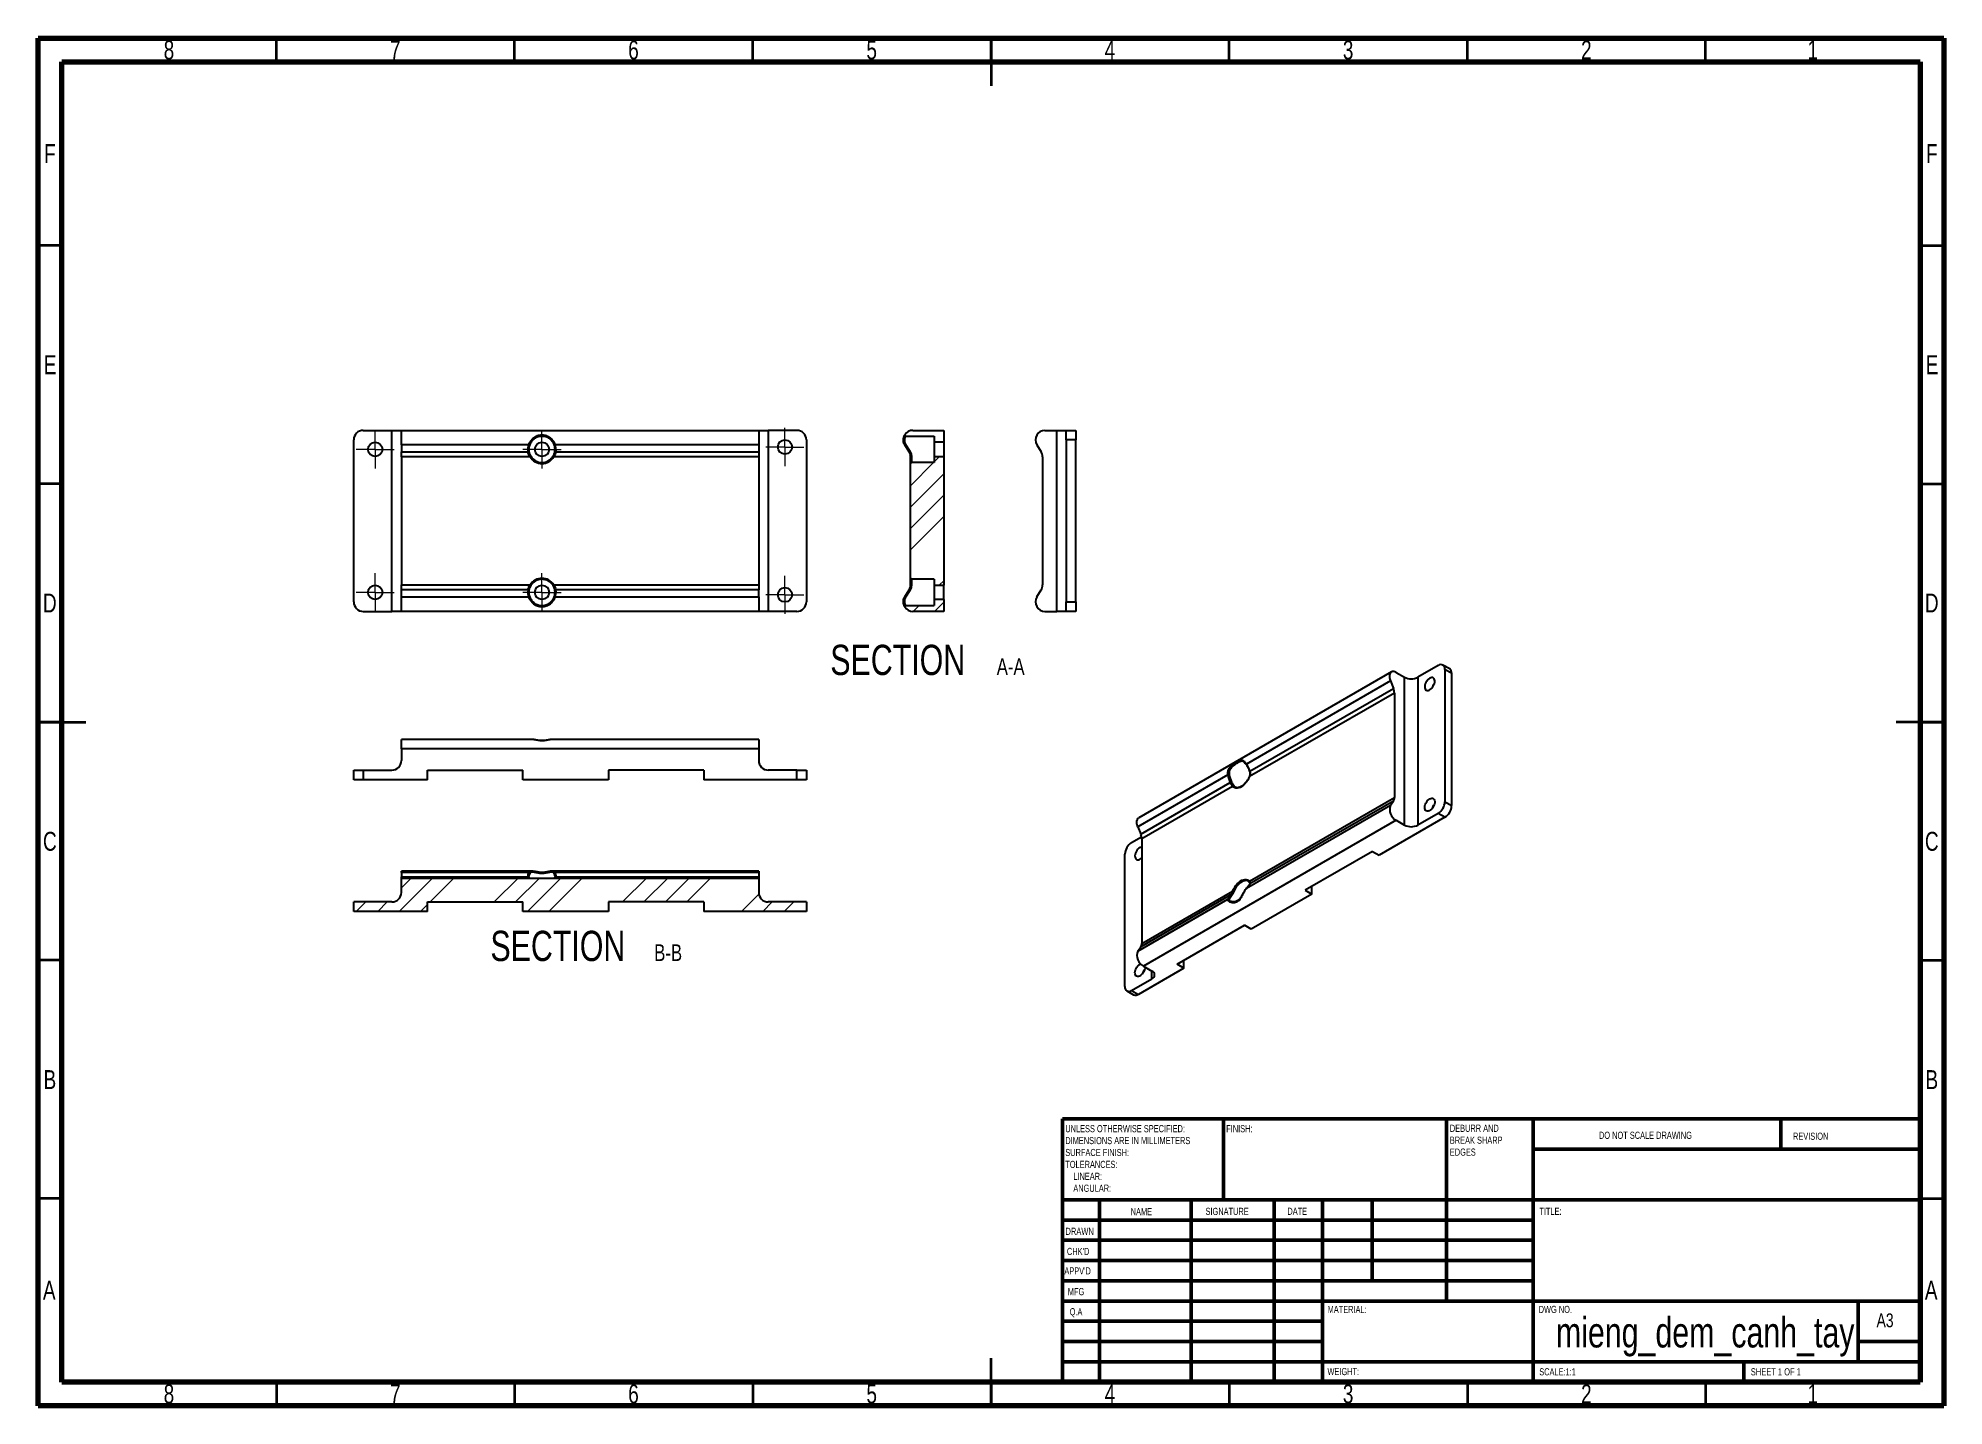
# Model space of a CAD drawing. Header units: millimetres. Extents: x 15 to 415, y 5 to 292.
import ezdxf

# ---------------------------------------------------------------- set-up
doc = ezdxf.new("R2010")
doc.units = ezdxf.units.MM
doc.styles.add('SLDTEXTSTYLE0', font='TXT', dxfattribs={"width": 0.75})
doc.styles.add('SLDTEXTSTYLE1', font='TXT', dxfattribs={"width": 0.686449})
doc.styles.add('SLDTEXTSTYLE2', font='TXT', dxfattribs={"width": 0.6875})

msp = doc.modelspace()

# ---------------------------------------------------------------- texts
at = {"color": 7, "linetype": 'Continuous', "lineweight": 0}
for s, insert, char_height, attachment_point, style in [('8', (42.46, 291.5), 3.97, 2, 'SLDTEXTSTYLE0'), ('7', (89.96, 291.5), 3.97, 2, 'SLDTEXTSTYLE0'), ('6', (139.96, 291.5), 3.97, 2, 'SLDTEXTSTYLE0'), ('5', (189.96, 291.5), 3.97, 2, 'SLDTEXTSTYLE0'), ('4', (239.96, 291.5), 3.97, 2, 'SLDTEXTSTYLE0'), ('3', (289.96, 291.5), 3.97, 2, 'SLDTEXTSTYLE0'), ('2', (339.96, 291.5), 3.97, 2, 'SLDTEXTSTYLE0'), ('1', (387.46, 291.5), 3.97, 2, 'SLDTEXTSTYLE0'), ('F', (17.46, 269.75), 3.97, 2, 'SLDTEXTSTYLE0'), ('F', (412.46, 269.75), 3.97, 2, 'SLDTEXTSTYLE0'), ('E', (17.51, 225.45), 3.97, 2, 'SLDTEXTSTYLE0'), ('E', (412.51, 225.45), 3.97, 2, 'SLDTEXTSTYLE0'), ('D', (17.45, 175.45), 3.97, 2, 'SLDTEXTSTYLE0'), ('D', (412.45, 175.45), 3.97, 2, 'SLDTEXTSTYLE0'), ('C', (17.46, 125.45), 3.97, 2, 'SLDTEXTSTYLE0'), ('C', (412.46, 125.45), 3.97, 2, 'SLDTEXTSTYLE0'), ('B', (17.47, 75.45), 3.97, 2, 'SLDTEXTSTYLE0'), ('B', (412.47, 75.45), 3.97, 2, 'SLDTEXTSTYLE0'), ('FINISH:', (264.37, 63.92), 1.5, 1, 'SLDTEXTSTYLE0'), ('DO NOT SCALE DRAWING', (342.61, 62.53), 1.5, 1, 'SLDTEXTSTYLE0'), ('REVISION', (383.33, 62.33), 1.5, 1, 'SLDTEXTSTYLE0'), ('NAME', (244.32, 46.5), 1.5, 1, 'SLDTEXTSTYLE0'), ('SIGNATURE', (260.03, 46.56), 1.5, 1, 'SLDTEXTSTYLE0'), ('DATE', (277.21, 46.58), 1.5, 1, 'SLDTEXTSTYLE0'), ('TITLE:', (330.09, 46.58), 1.5, 1, 'SLDTEXTSTYLE0'), ('DRAWN', (230.64, 42.38), 1.5, 1, 'SLDTEXTSTYLE1'), ("CHK'D", (230.94, 38.16), 1.5, 1, 'SLDTEXTSTYLE0'), ("APPV'D", (230.4, 34.07), 1.5, 1, 'SLDTEXTSTYLE0'), ('A', (17.34, 31.25), 3.97, 2, 'SLDTEXTSTYLE0'), ('MFG', (231.12, 29.72), 1.5, 1, 'SLDTEXTSTYLE0'), ('A', (412.34, 31.25), 3.97, 2, 'SLDTEXTSTYLE0'), ('Q.A', (231.51, 25.5), 1.5, 1, 'SLDTEXTSTYLE0'), ('MATERIAL:', (285.65, 25.99), 1.5, 1, 'SLDTEXTSTYLE0'), ('DWG NO.', (329.95, 25.99), 1.5, 1, 'SLDTEXTSTYLE0'), ('A3', (400.87, 24.41), 2.91, 1, 'SLDTEXTSTYLE0'), ('mieng_dem_canh_tay', (364.9, 23.61), 6.35, 2, 'SLDTEXTSTYLE0'), ('WEIGHT:', (285.62, 12.95), 1.499, 1, 'SLDTEXTSTYLE0'), ('SCALE:1:1', (330.07, 12.9), 1.5, 1, 'SLDTEXTSTYLE0'), ('SHEET 1 OF 1', (374.48, 12.9), 1.5, 1, 'SLDTEXTSTYLE2'), ('8', (42.46, 9.5), 3.97, 2, 'SLDTEXTSTYLE0'), ('7', (89.96, 9.5), 3.97, 2, 'SLDTEXTSTYLE0'), ('6', (139.96, 9.5), 3.97, 2, 'SLDTEXTSTYLE0'), ('5', (189.96, 9.5), 3.97, 2, 'SLDTEXTSTYLE0'), ('4', (239.96, 9.5), 3.97, 2, 'SLDTEXTSTYLE0'), ('3', (289.96, 9.5), 3.97, 2, 'SLDTEXTSTYLE0'), ('2', (339.96, 9.5), 3.97, 2, 'SLDTEXTSTYLE0'), ('1', (387.46, 9.5), 3.97, 2, 'SLDTEXTSTYLE0')]:
    msp.add_mtext(s, dxfattribs=dict(at, insert=insert, char_height=char_height, attachment_point=attachment_point, style=style))

# ---------------------------------------------------------------- blocks, each defined once
blk = doc.blocks.new('SW_NOTE_0')
at = {"color": 0, "linetype": 'Continuous', "lineweight": 0, "char_height": 1.5, "attachment_point": 1, "style": 'SLDTEXTSTYLE0'}
for s, insert in [('UNLESS OTHERWISE SPECIFIED:', (0, 1.93)), ('SURFACE FINISH:', (0, -3.07)), ('DIMENSIONS ARE IN MILLIMETERS', (0, -0.57)), ('TOLERANCES:', (0, -5.57)), ('ANGULAR:', (1.69, -10.57)), ('LINEAR:', (1.69, -8.07))]:
    blk.add_mtext(s, dxfattribs=dict(at, insert=insert))
blk = doc.blocks.new('SW_NOTE_0_1')
at = {"color": 0, "linetype": 'Continuous', "lineweight": 0, "char_height": 1.5, "attachment_point": 1, "style": 'SLDTEXTSTYLE0'}
for s, insert in [('DEBURR AND', (0, 1.93)), ('BREAK SHARP', (0, -0.57)), ('EDGES', (0, -3.07))]:
    blk.add_mtext(s, dxfattribs=dict(at, insert=insert))
blk = doc.blocks.new('SW_CENTERMARKSYMBOL_0')
at = {"color": 0, "linetype": 'Continuous', "lineweight": 18}
for p, q in [((0, 2.5), (0, 4)), ((-2.5, 0), (-4, 0)), ((0, 0), (-2.5, 0)), ((0, 0), (0, 2.5)), ((0, 0), (0, -2.5)), ((0, 0), (2.5, 0)), ((2.5, 0), (4, 0)), ((0, -2.5), (0, -4))]:
    blk.add_line(p, q, dxfattribs=at)
blk = doc.blocks.new('SW_CENTERMARKSYMBOL_1')
at = {"color": 0, "linetype": 'Continuous', "lineweight": 18}
for p, q in [((0, 2.5), (0, 4)), ((-2.5, 0), (-4, 0)), ((0, 0), (-2.5, 0)), ((0, 0), (0, 2.5)), ((0, 0), (0, -2.5)), ((0, 0), (2.5, 0)), ((2.5, 0), (4, 0)), ((0, -2.5), (0, -4))]:
    blk.add_line(p, q, dxfattribs=at)
blk = doc.blocks.new('SW_CENTERMARKSYMBOL_2')
at = {"color": 0, "linetype": 'Continuous', "lineweight": 18}
for p, q in [((0, 2.5), (0, 4)), ((-2.5, 0), (-4, 0)), ((0, 0), (-2.5, 0)), ((0, 0), (0, 2.5)), ((0, 0), (0, -2.5)), ((0, 0), (2.5, 0)), ((2.5, 0), (4, 0)), ((0, -2.5), (0, -4))]:
    blk.add_line(p, q, dxfattribs=at)
blk = doc.blocks.new('SW_CENTERMARKSYMBOL_3')
at = {"color": 0, "linetype": 'Continuous', "lineweight": 18}
for p, q in [((0, 2.5), (0, 4)), ((-2.5, 0), (-4, 0)), ((0, 0), (-2.5, 0)), ((0, 0), (0, 2.5)), ((0, 0), (0, -2.5)), ((0, 0), (2.5, 0)), ((2.5, 0), (4, 0)), ((0, -2.5), (0, -4))]:
    blk.add_line(p, q, dxfattribs=at)
blk = doc.blocks.new('SW_CENTERMARKSYMBOL_4')
at = {"color": 0, "linetype": 'Continuous', "lineweight": 18}
for p, q in [((0, 2.5), (0, 4)), ((-2.5, 0), (-4, 0)), ((0, 0), (-2.5, 0)), ((0, 0), (0, 2.5)), ((0, 0), (0, -2.5)), ((0, 0), (2.5, 0)), ((2.5, 0), (4, 0)), ((0, -2.5), (0, -4))]:
    blk.add_line(p, q, dxfattribs=at)
blk = doc.blocks.new('SW_CENTERMARKSYMBOL_5')
at = {"color": 0, "linetype": 'Continuous', "lineweight": 18}
for p, q in [((0, 2.5), (0, 4)), ((-2.5, 0), (-4, 0)), ((0, 0), (-2.5, 0)), ((0, 0), (0, 2.5)), ((0, 0), (0, -2.5)), ((0, 0), (2.5, 0)), ((2.5, 0), (4, 0)), ((0, -2.5), (0, -4))]:
    blk.add_line(p, q, dxfattribs=at)
blk = doc.blocks.new('SW_NOTE_0_2')
at = {"color": 0, "linetype": 'Continuous', "lineweight": 0, "attachment_point": 2, "style": 'SLDTEXTSTYLE0'}
for s, insert, char_height in [('SECTION', (17.36, 8.19), 6.35), ('A-A', (41.06, 5.35), 3.5)]:
    blk.add_mtext(s, dxfattribs=dict(at, insert=insert, char_height=char_height))
blk = doc.blocks.new('SW_NOTE_0_3')
at = {"color": 0, "linetype": 'Continuous', "lineweight": 0, "attachment_point": 2, "style": 'SLDTEXTSTYLE0'}
for s, insert, char_height in [('SECTION', (17.36, 8.19), 6.35), ('B-B', (40.51, 5.35), 3.5)]:
    blk.add_mtext(s, dxfattribs=dict(at, insert=insert, char_height=char_height))

# ---------------------------------------------------------------- hatches: boundary and pattern name
at = {"linetype": 'Continuous', "lineweight": 18}
h = msp.add_hatch(dxfattribs=at)
h.set_pattern_fill('ANSI34', angle=3e-322, style=0)
edge = h.paths.add_edge_path(flags=0)
edge.add_line((203.09, 207.2), (205.09, 207.2))
edge.add_line((205.09, 207.2), (205.09, 209.7))
edge.add_line((205.09, 209.7), (198.62, 209.7))
edge.add_arc((198.62, 207.7), 2, 90, 148.1446)
edge.add_arc((197.09, 208.65), 0.2, 148.1446, 270)
edge.add_line((197.09, 208.45), (203.09, 208.45))
edge.add_line((203.09, 208.45), (203.09, 207.2))
h = msp.add_hatch(dxfattribs=at)
h.set_pattern_fill('ANSI34', angle=3e-322, style=0)
edge = h.paths.add_edge_path(flags=0)
edge.add_line((203.09, 178.45), (203.09, 177.2))
edge.add_line((203.09, 177.2), (205.09, 177.2))
edge.add_line((205.09, 177.2), (205.09, 204.2))
edge.add_line((205.09, 204.2), (203.09, 204.2))
edge.add_line((203.09, 204.2), (203.09, 202.95))
edge.add_line((203.09, 202.95), (198.29, 202.95))
edge.add_arc((198.29, 202.75), 0.2, 90, 180)
edge.add_line((198.09, 202.75), (198.09, 178.65))
edge.add_arc((198.29, 178.65), 0.2, 180, 270)
edge.add_line((198.29, 178.45), (203.09, 178.45))
h = msp.add_hatch(dxfattribs=at)
h.set_pattern_fill('ANSI34', angle=3e-322, style=0)
edge = h.paths.add_edge_path(flags=0)
edge.add_line((205.09, 171.7), (205.09, 174.2))
edge.add_line((205.09, 174.2), (203.09, 174.2))
edge.add_line((203.09, 174.2), (203.09, 172.95))
edge.add_line((203.09, 172.95), (197.09, 172.95))
edge.add_arc((197.09, 172.75), 0.2, 90, 211.8554)
edge.add_arc((198.62, 173.7), 2, 211.8554, 270)
edge.add_line((198.62, 171.7), (205.09, 171.7))
h = msp.add_hatch(dxfattribs=at)
h.set_pattern_fill('ANSI34', angle=3e-322, style=0)
edge = h.paths.add_edge_path(flags=0)
edge.add_line((134.75, 110.73), (154.75, 110.73))
edge.add_line((154.75, 110.73), (154.75, 108.73))
edge.add_line((154.75, 108.73), (176.25, 108.73))
edge.add_line((176.25, 108.73), (176.25, 110.73))
edge.add_line((176.25, 110.73), (168.25, 110.73))
edge.add_arc((168.25, 112.73), 2, 180, 270, ccw=False)
edge.add_line((166.25, 112.73), (166.25, 115.73))
edge.add_line((166.25, 115.73), (91.25, 115.73))
edge.add_line((91.25, 115.73), (91.25, 112.73))
edge.add_arc((89.25, 112.73), 2, 270, 360, ccw=False)
edge.add_line((89.25, 110.73), (81.25, 110.73))
edge.add_line((81.25, 110.73), (81.25, 108.73))
edge.add_line((81.25, 108.73), (96.75, 108.73))
edge.add_line((96.75, 108.73), (96.75, 110.73))
edge.add_line((96.75, 110.73), (116.75, 110.73))
edge.add_line((116.75, 110.73), (116.75, 108.73))
edge.add_line((116.75, 108.73), (134.75, 108.73))
edge.add_line((134.75, 108.73), (134.75, 110.73))

# ---------------------------------------------------------------- linework, layer by layer
at = {"color": 7, "linetype": 'Continuous', "lineweight": 70}
for p, q in [((15, 5), (15, 292)), ((15, 292), (415, 292)), ((415, 292), (415, 5)), ((20, 10), (20, 287)), ((20, 287), (410, 287)), ((410, 287), (410, 10)), ((410, 10), (20, 10)), ((415, 5), (15, 5))]:
    msp.add_line(p, q, dxfattribs=at)
at = {"color": 7, "linetype": 'Continuous', "lineweight": 35}
for p, q in [((65, 287), (65, 292)), ((115, 287), (115, 292)), ((165, 287), (165, 292)), ((215, 292), (215, 282)), ((215, 287), (215, 292)), ((265, 287), (265, 292)), ((315, 287), (315, 292)), ((365, 287), (365, 292)), ((20, 248.5), (15, 248.5)), ((410, 248.5), (415, 248.5)), ((20, 198.5), (15, 198.5)), ((410, 198.5), (415, 198.5)), ((15, 148.5), (25, 148.5)), ((20, 148.5), (15, 148.5)), ((415, 148.5), (405, 148.5)), ((410, 148.5), (415, 148.5)), ((20, 98.5), (15, 98.5)), ((410, 98.5), (415, 98.5)), ((20, 48.5), (15, 48.5)), ((410, 48.5), (415, 48.5)), ((215, 5), (215, 15)), ((65, 10), (65, 5)), ((115, 10), (115, 5)), ((165, 10), (165, 5)), ((215, 10), (215, 5)), ((265, 10), (265, 5)), ((315, 10), (315, 5)), ((365, 10), (365, 5))]:
    msp.add_line(p, q, dxfattribs=at)
at = {"color": 7, "linetype": 'Continuous', "lineweight": 25}
for p, q in [((83.25, 209.7), (89.25, 209.7)), ((89.25, 171.7), (89.25, 209.7)), ((89.25, 209.7), (91.25, 209.7)), ((91.25, 209.7), (166.25, 209.7)), ((91.25, 206.67), (91.25, 209.7)), ((166.25, 209.7), (166.25, 206.67)), ((166.25, 209.7), (168.25, 209.7)), ((168.25, 209.7), (168.25, 171.7)), ((174.25, 209.7), (168.25, 209.7)), ((197.09, 208.45), (203.09, 208.45)), ((198.62, 209.7), (205.09, 209.7)), ((203.09, 208.45), (203.09, 207.2)), ((205.09, 209.7), (205.09, 207.2)), ((226.33, 209.7), (228.8, 209.7)), ((228.8, 171.7), (228.8, 209.7)), ((228.8, 209.7), (230.8, 209.7)), ((230.8, 207.7), (230.8, 209.7)), ((230.8, 209.7), (232.8, 209.7)), ((232.8, 209.7), (232.8, 207.7)), ((81.25, 173.7), (81.25, 207.7)), ((118, 206.67), (91.25, 206.67)), ((91.25, 206.67), (91.25, 205.18)), ((91.25, 205.18), (117.83, 205.18)), ((91.25, 204.15), (91.25, 205.18)), ((118.24, 204.15), (91.25, 204.15)), ((91.25, 204.15), (91.25, 177.26)), ((118.41, 204.25), (118.24, 204.15)), ((123.09, 204.25), (123.26, 204.15)), ((166.25, 204.15), (123.26, 204.15)), ((166.25, 206.67), (123.5, 206.67)), ((123.67, 205.18), (166.25, 205.18)), ((166.25, 206.67), (166.25, 205.18)), ((166.25, 205.18), (166.25, 204.15)), ((166.25, 204.15), (166.25, 177.26)), ((176.25, 207.7), (176.25, 173.7)), ((197.8, 205.18), (196.91, 206.67)), ((197.08, 206.7), (197.97, 205.31)), ((198.09, 202.75), (198.09, 204.15)), ((198.29, 204.25), (198.29, 202.95)), ((205.09, 207.2), (203.09, 207.2)), ((203.09, 207.2), (203.09, 204.2)), ((203.09, 204.2), (205.09, 204.2)), ((203.09, 204.2), (203.09, 202.95)), ((205.09, 207.2), (205.09, 204.2)), ((205.09, 204.2), (205.09, 177.2)), ((224.61, 206.67), (225.51, 205.18)), ((225.8, 204.15), (225.8, 177.26)), ((232.8, 207.7), (230.8, 207.7)), ((230.8, 207.7), (230.8, 173.7)), ((232.8, 173.7), (232.8, 207.7)), ((198.09, 178.65), (198.09, 202.75)), ((203.09, 202.95), (198.29, 202.95)), ((91.25, 177.26), (118.24, 177.26)), ((91.25, 176.23), (91.25, 177.26)), ((117.83, 176.23), (91.25, 176.23)), ((91.25, 174.73), (91.25, 176.23)), ((118.24, 177.26), (118.41, 177.15)), ((123.26, 177.26), (123.09, 177.15)), ((123.26, 177.26), (166.25, 177.26)), ((166.25, 176.23), (123.67, 176.23)), ((166.25, 177.26), (166.25, 176.23)), ((166.25, 174.73), (166.25, 176.23)), ((196.91, 174.73), (197.8, 176.23)), ((197.97, 176.09), (197.08, 174.7)), ((198.09, 177.26), (198.09, 178.65)), ((198.29, 178.45), (198.29, 177.15)), ((203.09, 178.45), (198.29, 178.45)), ((203.09, 178.45), (203.09, 177.2)), ((203.09, 177.2), (205.09, 177.2)), ((203.09, 177.2), (203.09, 174.2)), ((205.09, 174.2), (205.09, 177.2)), ((224.61, 174.73), (225.51, 176.23)), ((91.25, 174.73), (118, 174.73)), ((91.25, 171.7), (91.25, 174.73)), ((123.5, 174.73), (166.25, 174.73)), ((166.25, 174.73), (166.25, 171.7)), ((197.09, 172.95), (203.09, 172.95)), ((203.09, 174.2), (203.09, 172.95)), ((205.09, 174.2), (203.09, 174.2)), ((205.09, 174.2), (205.09, 171.7)), ((230.8, 173.7), (232.8, 173.7)), ((230.8, 171.7), (230.8, 173.7)), ((232.8, 173.7), (232.8, 171.7)), ((83.25, 171.7), (89.25, 171.7)), ((91.25, 171.7), (89.25, 171.7)), ((166.25, 171.7), (91.25, 171.7)), ((168.25, 171.7), (166.25, 171.7)), ((174.25, 171.7), (168.25, 171.7)), ((205.09, 171.7), (198.62, 171.7)), ((226.33, 171.7), (228.8, 171.7)), ((230.8, 171.7), (228.8, 171.7)), ((232.8, 171.7), (230.8, 171.7)), ((308.86, 160.34), (304.62, 157.89)), ((311.28, 159.63), (309.86, 160.44)), ((299.05, 159), (246.01, 128.39)), ((298.83, 157.13), (268.6, 139.68)), ((298.83, 157.13), (299.47, 155.54)), ((300.05, 158.9), (301.79, 157.89)), ((301.79, 126.87), (301.79, 157.89)), ((304.62, 157.89), (304.62, 126.87)), ((310.28, 159.53), (310.28, 131.77)), ((311.69, 158.71), (310.28, 159.53)), ((311.69, 130.95), (311.69, 158.71)), ((299.67, 154.58), (269.27, 137.03)), ((269.36, 138.16), (299.47, 155.54)), ((299.67, 154.58), (299.67, 132.63)), ((118.61, 144.85), (91.25, 144.85)), ((91.25, 142.85), (91.25, 144.85)), ((118.67, 144.84), (118.61, 144.83)), ((122.91, 144.85), (122.89, 144.85)), ((166.25, 144.85), (122.91, 144.85)), ((166.25, 144.85), (166.25, 142.85)), ((91.25, 142.85), (91.25, 140.39)), ((166.25, 142.85), (91.25, 142.85)), ((166.25, 142.85), (166.25, 140.39)), ((267.98, 140.16), (267.95, 140.19)), ((81.25, 136.39), (81.25, 138.39)), ((81.25, 138.39), (83.25, 138.39)), ((83.25, 136.39), (81.25, 136.39)), ((83.25, 138.39), (83.25, 136.39)), ((83.25, 138.39), (89.25, 138.39)), ((96.75, 136.39), (83.25, 136.39)), ((96.75, 138.39), (116.75, 138.39)), ((96.75, 136.39), (96.75, 138.39)), ((116.75, 136.39), (116.75, 138.39)), ((134.75, 136.39), (116.75, 136.39)), ((154.75, 138.39), (134.75, 138.39)), ((134.75, 138.39), (134.75, 136.39)), ((154.75, 138.39), (154.75, 136.39)), ((174.25, 136.39), (154.75, 136.39)), ((174.25, 138.39), (168.25, 138.39)), ((174.25, 136.39), (174.25, 138.39)), ((174.25, 138.39), (176.25, 138.39)), ((176.25, 136.39), (174.25, 136.39)), ((176.25, 138.39), (176.25, 136.39)), ((264.72, 137.43), (245.8, 126.51)), ((246.43, 124.93), (265.23, 135.78)), ((265.72, 134.99), (246.64, 123.97)), ((269.27, 115.08), (299.67, 132.63)), ((268.6, 113.6), (298.83, 131.05)), ((299.47, 131.9), (269.36, 114.52)), ((310.28, 128.5), (296.49, 120.54)), ((298.83, 131.05), (299.47, 131.9)), ((308.86, 129.32), (304.62, 126.87)), ((310.28, 128.5), (308.86, 129.32)), ((310.28, 131.77), (311.69, 130.95)), ((244.51, 123.2), (246.59, 124.4)), ((245.8, 126.51), (246.43, 124.93)), ((300.05, 127.87), (247.01, 97.26)), ((300.05, 127.87), (301.79, 126.87)), ((243.1, 92.99), (243.1, 120.75)), ((246.64, 123.97), (246.64, 102.01)), ((295.07, 121.36), (280.93, 113.19)), ((295.07, 121.36), (296.49, 120.54)), ((118.59, 117.2), (91.25, 117.2)), ((91.25, 116.91), (91.25, 117.2)), ((118, 116.91), (91.25, 116.91)), ((91.25, 116.91), (91.25, 116.01)), ((91.25, 116.01), (117.83, 116.01)), ((91.25, 115.73), (91.25, 116.01)), ((166.25, 117.2), (122.91, 117.2)), ((166.25, 116.91), (123.5, 116.91)), ((123.67, 116.01), (166.25, 116.01)), ((166.25, 117.2), (166.25, 116.91)), ((166.25, 116.91), (166.25, 116.01)), ((166.25, 116.01), (166.25, 115.73)), ((91.25, 112.73), (91.25, 115.73)), ((91.25, 115.73), (166.25, 115.73)), ((123.47, 115.89), (123.47, 115.89)), ((166.25, 115.73), (166.25, 112.73)), ((265.23, 112.14), (246.43, 101.29)), ((246.64, 102.01), (265.72, 113.03)), ((282.34, 112.38), (269.62, 105.03)), ((280.93, 113.19), (282.34, 112.38)), ((282.34, 112.38), (282.34, 114.01)), ((81.25, 108.73), (81.25, 110.73)), ((89.25, 110.73), (81.25, 110.73)), ((96.75, 108.73), (81.25, 108.73)), ((96.75, 110.73), (116.75, 110.73)), ((96.75, 108.73), (96.75, 110.73)), ((116.75, 108.73), (116.75, 110.73)), ((134.75, 108.73), (116.75, 108.73)), ((134.75, 110.73), (134.75, 108.73)), ((154.75, 110.73), (134.75, 110.73)), ((154.75, 110.73), (154.75, 108.73)), ((176.25, 108.73), (154.75, 108.73)), ((176.25, 110.73), (168.25, 110.73)), ((176.25, 110.73), (176.25, 108.73)), ((245.8, 100.43), (264.72, 111.35)), ((265.23, 110.92), (265.26, 110.9)), ((254.06, 97.68), (268.2, 105.84)), ((269.62, 105.03), (268.2, 105.84)), ((245.8, 100.43), (246.43, 101.29)), ((255.47, 96.86), (245.93, 91.35)), ((246.28, 97.68), (246.42, 97.75)), ((247.01, 97.26), (248.76, 96.25)), ((255.47, 96.86), (254.06, 97.68)), ((255.47, 96.86), (255.47, 98.5)), ((243.51, 92.07), (244.93, 91.25)), ((244.51, 92.17), (248.76, 94.62)), ((244.51, 92.17), (245.93, 91.35))]:
    msp.add_line(p, q, dxfattribs=at)
at = {"color": 8, "linetype": 'Continuous', "lineweight": 25}
for p, q in [((265.98, 135.06), (266.18, 134.87)), ((248.76, 94.62), (248.76, 96.25))]:
    msp.add_line(p, q, dxfattribs=at)
at = {"color": 7, "linetype": 'Continuous', "lineweight": 50}
for p, q in [((230, 65.25), (410, 65.25)), ((230, 65.25), (230, 10)), ((263.8, 48.25), (263.8, 65.25)), ((310.6, 65.25), (310.6, 27)), ((328.8, 65.25), (328.8, 10)), ((380.8, 58.88), (380.8, 65.25)), ((410, 58.88), (328.8, 58.88)), ((410, 48.25), (230, 48.25)), ((237.8, 48.25), (237.8, 10)), ((256.99, 48.25), (256.99, 10)), ((274.4, 48.25), (274.4, 10)), ((284.6, 10), (284.6, 48.25)), ((295, 31.25), (295, 48.25)), ((328.8, 44), (230, 44)), ((328.8, 39.75), (230, 39.75)), ((328.8, 35.5), (230, 35.5)), ((328.8, 31.25), (230, 31.25)), ((284.6, 27), (230, 27)), ((284.6, 27), (410, 27)), ((397, 14.25), (397, 27)), ((284.6, 22.75), (230, 22.75)), ((284.6, 18.5), (230, 18.5)), ((410, 18.5), (397, 18.5)), ((230, 14.25), (410, 14.25)), ((373, 10), (373, 14.25))]:
    msp.add_line(p, q, dxfattribs=at)
at = {"color": 7, "linetype": 'Continuous', "lineweight": 25, "flags": 128}
for points in [[(117.83, 205.18), (117.87, 205.18), (117.91, 205.19), (117.94, 205.21), (117.97, 205.22), (118, 205.24), (118.02, 205.27), (118.03, 205.29), (118.03, 205.31)], [(118, 206.67), (118.03, 206.66), (118.07, 206.66), (118.1, 206.66), (118.12, 206.66), (118.15, 206.67), (118.16, 206.68), (118.18, 206.69), (118.19, 206.7)], [(123.5, 206.67), (123.46, 206.66), (123.43, 206.66), (123.4, 206.66), (123.38, 206.66), (123.35, 206.67), (123.33, 206.68), (123.32, 206.69), (123.31, 206.7)], [(123.47, 205.31), (123.47, 205.29), (123.48, 205.27), (123.5, 205.24), (123.52, 205.22), (123.55, 205.21), (123.59, 205.19), (123.63, 205.18), (123.67, 205.18)], [(196.91, 206.67), (196.91, 206.66), (196.93, 206.66), (196.94, 206.66), (196.97, 206.66), (196.99, 206.67), (197.02, 206.68), (197.05, 206.69), (197.08, 206.7)], [(198.29, 204.25), (198.25, 204.25), (198.21, 204.24), (198.18, 204.24), (198.15, 204.22), (198.12, 204.21), (198.1, 204.19), (198.09, 204.17), (198.09, 204.15)], [(118.03, 176.09), (118.03, 176.12), (118.02, 176.14), (118, 176.16), (117.97, 176.18), (117.94, 176.2), (117.91, 176.21), (117.87, 176.22), (117.83, 176.23)], [(123.67, 176.23), (123.63, 176.22), (123.59, 176.21), (123.55, 176.2), (123.52, 176.18), (123.5, 176.16), (123.48, 176.14), (123.47, 176.12), (123.47, 176.09)], [(198.09, 177.26), (198.09, 177.23), (198.1, 177.22), (198.12, 177.2), (198.15, 177.18), (198.18, 177.17), (198.21, 177.16), (198.25, 177.15), (198.29, 177.15)], [(118.19, 174.7), (118.18, 174.71), (118.16, 174.73), (118.15, 174.74), (118.12, 174.74), (118.1, 174.74), (118.07, 174.74), (118.03, 174.74), (118, 174.73)], [(123.31, 174.7), (123.32, 174.71), (123.33, 174.73), (123.35, 174.74), (123.38, 174.74), (123.4, 174.74), (123.43, 174.74), (123.46, 174.74), (123.5, 174.73)], [(197.08, 174.7), (197.05, 174.71), (197.02, 174.73), (196.99, 174.74), (196.97, 174.74), (196.94, 174.74), (196.93, 174.74), (196.91, 174.74), (196.91, 174.73)], [(300.05, 158.9), (299.78, 159.03), (299.52, 159.09), (299.28, 159.08), (299.06, 159.01), (298.89, 158.87), (298.75, 158.68), (298.67, 158.43), (298.63, 158.14), (298.65, 157.82), (298.72, 157.48), (298.83, 157.13)], [(307.09, 157.69), (306.87, 157.53), (306.65, 157.32), (306.45, 157.07), (306.28, 156.79), (306.16, 156.5), (306.07, 156.2), (306.03, 155.92), (306.05, 155.66), (306.11, 155.44), (306.22, 155.27), (306.36, 155.16), (306.55, 155.1), (306.75, 155.11), (306.98, 155.18), (307.21, 155.31), (307.43, 155.5), (307.64, 155.73), (307.82, 156), (307.97, 156.29), (308.08, 156.58), (308.14, 156.87), (308.15, 157.14), (308.12, 157.38), (308.03, 157.58), (307.9, 157.73), (307.74, 157.81), (307.54, 157.83), (307.32, 157.79), (307.09, 157.69)], [(269.27, 137.03), (269.08, 136.62), (268.84, 136.22), (268.58, 135.85), (268.29, 135.51), (267.98, 135.22), (267.66, 134.97), (267.33, 134.78), (267.01, 134.66), (266.7, 134.59), (266.41, 134.6), (266.15, 134.66), (265.91, 134.8), (265.72, 134.99)], [(266.18, 134.87), (266.18, 134.87), (266.26, 134.82)], [(307.09, 132.38), (307.32, 132.48), (307.54, 132.52), (307.74, 132.5), (307.9, 132.41), (308.03, 132.27), (308.12, 132.07), (308.15, 131.83), (308.14, 131.56), (308.08, 131.27), (307.97, 130.97), (307.82, 130.68), (307.64, 130.42), (307.43, 130.19), (307.21, 130), (306.98, 129.87), (306.75, 129.8), (306.55, 129.79), (306.36, 129.84), (306.22, 129.96), (306.11, 130.13), (306.05, 130.35), (306.03, 130.61), (306.07, 130.89), (306.16, 131.19), (306.28, 131.48), (306.45, 131.76), (306.65, 132.01), (306.87, 132.22), (307.09, 132.38)], [(245.8, 126.51), (245.68, 126.86), (245.62, 127.21), (245.6, 127.53), (245.63, 127.82), (245.72, 128.06), (245.85, 128.26), (246.01, 128.39)], [(246.28, 122.18), (246.05, 122.02), (245.84, 121.81), (245.64, 121.56), (245.47, 121.28), (245.35, 120.98), (245.26, 120.69), (245.22, 120.41), (245.24, 120.15), (245.3, 119.93), (245.4, 119.76), (245.55, 119.64), (245.74, 119.59), (245.94, 119.6), (246.17, 119.67), (246.4, 119.8), (246.62, 119.99), (246.64, 120)], [(246.64, 122.31), (246.51, 122.28), (246.28, 122.18)], [(265.72, 113.03), (265.91, 113.44), (266.15, 113.84), (266.41, 114.21), (266.7, 114.55), (267.01, 114.85), (267.33, 115.09), (267.66, 115.28), (267.98, 115.41), (268.29, 115.47), (268.58, 115.47), (268.84, 115.4), (269.08, 115.27), (269.27, 115.08)], [(268.58, 113.58), (268.58, 113.59), (268.6, 113.6)], [(269.1, 115.03), (269.09, 115.03), (269.01, 115.08)], [(247.34, 97.07), (247.33, 96.86), (247.27, 96.57), (247.16, 96.28), (247.01, 95.99), (246.83, 95.72), (246.62, 95.49), (246.4, 95.3), (246.17, 95.17), (245.94, 95.1), (245.74, 95.09), (245.55, 95.15), (245.4, 95.26), (245.3, 95.43), (245.24, 95.65), (245.22, 95.91), (245.26, 96.19), (245.35, 96.49), (245.47, 96.78), (245.64, 97.06), (245.84, 97.31), (246.05, 97.52), (246.28, 97.68), (246.28, 97.68)]]:
    msp.add_lwpolyline(points, dxfattribs=at)
at = {"color": 8, "linetype": 'Continuous', "lineweight": 25, "flags": 128}
for points in [[(268.6, 139.68), (268.58, 139.65), (268.57, 139.63), (268.56, 139.61), (268.56, 139.59), (268.56, 139.58), (268.56, 139.57)], [(269.22, 137.03), (269.23, 137.03), (269.23, 137.03), (269.25, 137.04), (269.27, 137.03)], [(269.01, 115.08), (268.86, 115.16), (268.58, 115.21), (268.28, 115.19), (267.96, 115.1), (267.64, 114.95), (267.31, 114.73), (266.99, 114.45), (266.69, 114.12), (266.42, 113.75), (266.18, 113.35), (265.98, 112.93)], [(269.36, 114.52), (269.33, 114.5), (269.31, 114.47)]]:
    msp.add_lwpolyline(points, dxfattribs=at)
at = {"color": 7, "linetype": 'Continuous', "lineweight": 25}
for centre in [(85.75, 205.7), (120.75, 205.7), (171.75, 206.2), (85.75, 175.7), (120.75, 175.7), (171.75, 175.2)]:
    msp.add_circle(centre, 1.5, dxfattribs=at)
for centre, radius, start, end in [((83.25, 207.7), 2, 90, 180), ((174.25, 207.7), 2, 0, 90), ((197.09, 208.65), 0.2, 148.1446, 270), ((198.62, 207.7), 2, 90, 148.1446), ((226.33, 207.7), 2, 90, 210.9638), ((120.75, 205.6), 2.95, 158.6517, 188.2259), ((120.75, 205.7), 2.75, 158.6517, 188.2259), ((120.75, 205.7), 2.95, 211.7874, 328.2126), ((120.75, 205.7), 2.75, 211.7874, 328.2126), ((120.75, 205.7), 2.75, 351.7741, 21.3483), ((120.75, 205.6), 2.95, 351.7741, 21.3483), ((198.17, 204.88), 0.468, 114.1284, 140.8376), ((223.8, 204.15), 2, 0, 30.9638), ((198.29, 202.75), 0.2, 90, 180), ((120.75, 175.8), 2.95, 171.7741, 201.3483), ((120.75, 175.7), 2.75, 171.7741, 201.3483), ((120.75, 175.7), 2.95, 31.7874, 148.2126), ((120.75, 175.7), 2.75, 31.7874, 148.2126), ((120.75, 175.7), 2.75, 338.6517, 8.2259), ((120.75, 175.8), 2.95, 338.6517, 8.2259), ((198.17, 176.52), 0.468, 219.1624, 245.8716), ((198.29, 178.65), 0.2, 180, 270), ((223.8, 177.26), 2, 329.0362, 0), ((83.25, 173.7), 2, 180, 270), ((174.25, 173.7), 2, 270, 0), ((197.09, 172.75), 0.2, 90, 211.8554), ((198.62, 173.7), 2, 211.8554, 270), ((226.33, 173.7), 2, 149.0362, 270), ((309.41, 159.67), 0.873, 350.786, 129.2033), ((303.2, 160.62), 3.07, 242.6097, 297.3903), ((309.95, 154.82), 2.53, 138.6077, 161.3977), ((310.71, 158.82), 0.986, 353.7012, 54.9867), ((297.05, 154.53), 2.62, 1.1631, 22.632), ((89.25, 140.39), 2, 270, 0), ((168.25, 140.39), 2, 180, 270), ((269.76, 96.77), 40.97, 96.7194, 97.0758), ((265.59, 135.33), 0.576, 99.9298, 128.7539), ((265.9, 134.87), 0.213, 66.1422, 145.3548), ((298.46, 132.57), 1.21, 326.3619, 2.5222), ((301.32, 130.18), 2.64, 160.8337, 240.9943), ((309.95, 129.5), 2.53, 138.6077, 161.3977), ((307.2, 131.9), 3.07, 302.6055, 357.3945), ((308.62, 131.09), 3.07, 302.6055, 357.3945), ((244.01, 123.92), 2.62, 1.1631, 22.632), ((303.2, 129.6), 3.07, 242.6097, 297.3903), ((246.17, 120.61), 3.07, 122.6055, 177.3945), ((117.96, 116.68), 0.231, 14.0759, 80.6548), ((123.53, 116.68), 0.231, 99.3452, 165.9241), ((89.25, 112.73), 2, 270, 0), ((168.25, 112.73), 2, 180, 270), ((265.3, 111.93), 0.223, 30.9954, 108.4203), ((265.55, 112.19), 0.86, 60.0674, 78.7593), ((264.83, 111.18), 0.208, 48.1757, 123.4421), ((248.2, 99.53), 2.56, 159.4068, 242.4213), ((245.43, 101.96), 1.21, 326.3619, 2.5222), ((249.14, 94.81), 2.53, 138.6077, 161.3977), ((248.45, 95.43), 0.873, 290.7834, 69.2166), ((243.96, 92.85), 0.873, 170.786, 309.2033), ((245.34, 92.17), 1.01, 245.6929, 305.6176)]:
    msp.add_arc(centre, radius, start, end, dxfattribs=at)
at = {"color": 8, "linetype": 'Continuous', "lineweight": 25}
for centre, radius, start, end in [((269.38, 138.03), 0.127, 101.2778, 138.8514), ((117.85, 115.84), 0.177, 16.9601, 98.0554), ((123.65, 115.83), 0.182, 83.1131, 161.3885), ((269.39, 114.96), 0.163, 136.5531, 214.1889)]:
    msp.add_arc(centre, radius, start, end, dxfattribs=at)
at = {"color": 7, "linetype": 'Continuous', "lineweight": 25}
for centre, major_axis, ratio, start_param, end_param in [((267.11, 137.42), (-0.82, 3.31), 0.692806, 1.39552, 1.911688), ((267.24, 137.43), (-0.92, 3.11), 0.681995, 1.36059, 1.876758), ((267.11, 137.42), (-0.82, 3.31), 0.692806, 4.766141, 5.282309), ((120.75, 116.27), (2.95, 0), 0.6, 2.768995, 3.285162), ((120.75, 116.27), (2.95, 0), 0.6, 6.139616, 6.655783), ((120.75, 116.1), (2.75, 0), 0.643636, 0, 0.028747), ((267.11, 113.09), (2.4, 2.01), 0.205162, 2.287016, 2.803183), ((267.24, 112.93), (2.29, 1.85), 0.180003, 2.281899, 2.798067), ((267.11, 113.09), (2.4, 2.01), 0.205162, 5.19958, 5.715748)]:
    msp.add_ellipse(centre, major_axis=major_axis, ratio=ratio, start_param=start_param, end_param=end_param, dxfattribs=at)
at = {"color": 8, "linetype": 'Continuous', "lineweight": 25}
for start_param, end_param in [(2.768995, 3.141593), (0.028747, 0.372598)]:
    msp.add_ellipse((120.75, 116.1), major_axis=(2.75, 0), ratio=0.643636, start_param=start_param, end_param=end_param, dxfattribs=at)
at = {"color": 7, "linetype": 'Continuous', "lineweight": 25}
for points, knots in [([(118, 206.67), (118.05, 206.8), (118.1, 206.93), (118.24, 207.2), (118.31, 207.34), (118.49, 207.59), (118.59, 207.72), (118.8, 207.95), (118.91, 208.05), (119.16, 208.24), (119.28, 208.33), (119.55, 208.48), (119.69, 208.54), (119.98, 208.65), (120.13, 208.69), (120.44, 208.74), (120.59, 208.76), (120.9, 208.76), (121.06, 208.74), (121.37, 208.69), (121.52, 208.65), (121.81, 208.54), (121.95, 208.48), (122.21, 208.33), (122.34, 208.24), (122.58, 208.05), (122.7, 207.95), (122.91, 207.72), (123.01, 207.6), (123.18, 207.34), (123.26, 207.2), (123.39, 206.94), (123.45, 206.8), (123.5, 206.67)], [0, 0, 0, 0, 0.0625, 0.0625, 0.125, 0.125, 0.1875, 0.1875, 0.25, 0.25, 0.3125, 0.3125, 0.375, 0.375, 0.4375, 0.4375, 0.5, 0.5, 0.5625, 0.5625, 0.625, 0.625, 0.6875, 0.6875, 0.75, 0.75, 0.8125, 0.8125, 0.875, 0.875, 0.9375, 0.9375, 1, 1, 1, 1]), ([(123.31, 206.7), (123.27, 206.82), (123.21, 206.93), (123.08, 207.17), (123, 207.28), (122.74, 207.61), (122.54, 207.81), (122.08, 208.12), (121.83, 208.24), (121.44, 208.37), (121.3, 208.4), (121.03, 208.44), (120.89, 208.45), (120.61, 208.45), (120.47, 208.44), (120.2, 208.4), (120.06, 208.37), (119.8, 208.28), (119.67, 208.23), (119.42, 208.11), (119.3, 208.04), (119.07, 207.89), (118.97, 207.8), (118.76, 207.61), (118.67, 207.5), (118.49, 207.28), (118.42, 207.17), (118.29, 206.93), (118.23, 206.82), (118.19, 206.7)], [0, 0, 0, 0, 0.0625, 0.0625, 0.125, 0.125, 0.25, 0.25, 0.375, 0.375, 0.4375, 0.4375, 0.5, 0.5, 0.5625, 0.5625, 0.625, 0.625, 0.6875, 0.6875, 0.75, 0.75, 0.8125, 0.8125, 0.875, 0.875, 0.9375, 0.9375, 1, 1, 1, 1]), ([(196.91, 206.67), (196.83, 206.8), (196.77, 206.93), (196.68, 207.2), (196.65, 207.34), (196.62, 207.59), (196.62, 207.72), (196.63, 207.95), (196.65, 208.05), (196.69, 208.24), (196.72, 208.33), (196.78, 208.48), (196.81, 208.54), (196.86, 208.65), (196.88, 208.69), (196.91, 208.74), (196.92, 208.76), (196.92, 208.76)], [0, 0, 0, 0, 0.125, 0.125, 0.25, 0.25, 0.375, 0.375, 0.5, 0.5, 0.625, 0.625, 0.75, 0.75, 0.875, 0.875, 1, 1, 1, 1]), ([(197.09, 208.45), (197.09, 208.45), (197.08, 208.44), (197.06, 208.4), (197.04, 208.37), (196.99, 208.28), (196.97, 208.23), (196.92, 208.11), (196.89, 208.04), (196.85, 207.89), (196.84, 207.8), (196.82, 207.61), (196.82, 207.5), (196.84, 207.28), (196.87, 207.17), (196.95, 206.93), (197, 206.82), (197.08, 206.7)], [0, 0, 0, 0, 0.125, 0.125, 0.25, 0.25, 0.375, 0.375, 0.5, 0.5, 0.625, 0.625, 0.75, 0.75, 0.875, 0.875, 1, 1, 1, 1]), ([(118.24, 204.15), (118.13, 204.31), (118.04, 204.48), (117.9, 204.83), (117.86, 205.01), (117.83, 205.18)], [0, 0, 0, 0, 0.5, 0.5, 1, 1, 1, 1]), ([(118.03, 205.31), (118.05, 205.14), (118.09, 204.96), (118.22, 204.6), (118.31, 204.42), (118.41, 204.25)], [0, 0, 0, 0, 0.5, 0.5, 1, 1, 1, 1]), ([(123.09, 204.25), (123.19, 204.42), (123.28, 204.6), (123.41, 204.96), (123.45, 205.14), (123.47, 205.31)], [0, 0, 0, 0, 0.5, 0.5, 1, 1, 1, 1]), ([(123.67, 205.18), (123.64, 205.01), (123.6, 204.84), (123.46, 204.48), (123.37, 204.31), (123.26, 204.15)], [0, 0, 0, 0, 0.5, 0.5, 1, 1, 1, 1]), ([(198.09, 204.15), (198.09, 204.31), (198.07, 204.48), (197.98, 204.83), (197.9, 205.01), (197.8, 205.18)], [0, 0, 0, 0, 0.5, 0.5, 1, 1, 1, 1]), ([(197.97, 205.31), (198.08, 205.14), (198.16, 204.96), (198.27, 204.6), (198.29, 204.42), (198.29, 204.25)], [0, 0, 0, 0, 0.5, 0.5, 1, 1, 1, 1]), ([(117.83, 176.23), (117.86, 176.39), (117.9, 176.57), (118.04, 176.92), (118.13, 177.09), (118.24, 177.26)], [0, 0, 0, 0, 0.5, 0.5, 1, 1, 1, 1]), ([(118.41, 177.15), (118.31, 176.98), (118.22, 176.8), (118.09, 176.44), (118.05, 176.26), (118.03, 176.09)], [0, 0, 0, 0, 0.5, 0.5, 1, 1, 1, 1]), ([(123.47, 176.09), (123.45, 176.26), (123.41, 176.44), (123.28, 176.8), (123.19, 176.98), (123.09, 177.15)], [0, 0, 0, 0, 0.5, 0.5, 1, 1, 1, 1]), ([(123.26, 177.26), (123.37, 177.09), (123.46, 176.92), (123.6, 176.57), (123.64, 176.39), (123.67, 176.23)], [0, 0, 0, 0, 0.5, 0.5, 1, 1, 1, 1]), ([(197.8, 176.23), (197.9, 176.39), (197.98, 176.57), (198.07, 176.92), (198.09, 177.09), (198.09, 177.26)], [0, 0, 0, 0, 0.5, 0.5, 1, 1, 1, 1]), ([(198.29, 177.15), (198.29, 176.98), (198.27, 176.8), (198.16, 176.44), (198.08, 176.26), (197.97, 176.09)], [0, 0, 0, 0, 0.5, 0.5, 1, 1, 1, 1]), ([(123.5, 174.73), (123.45, 174.6), (123.4, 174.47), (123.26, 174.2), (123.18, 174.07), (123.01, 173.81), (122.91, 173.69), (122.7, 173.46), (122.58, 173.35), (122.34, 173.16), (122.21, 173.07), (121.95, 172.92), (121.81, 172.86), (121.52, 172.76), (121.37, 172.71), (121.06, 172.66), (120.91, 172.65), (120.6, 172.65), (120.44, 172.66), (120.13, 172.71), (119.98, 172.75), (119.69, 172.86), (119.55, 172.92), (119.28, 173.07), (119.16, 173.16), (118.92, 173.35), (118.8, 173.46), (118.59, 173.69), (118.49, 173.81), (118.32, 174.06), (118.24, 174.2), (118.1, 174.47), (118.05, 174.6), (118, 174.73)], [0, 0, 0, 0, 0.0625, 0.0625, 0.125, 0.125, 0.1875, 0.1875, 0.25, 0.25, 0.3125, 0.3125, 0.375, 0.375, 0.4375, 0.4375, 0.5, 0.5, 0.5625, 0.5625, 0.625, 0.625, 0.6875, 0.6875, 0.75, 0.75, 0.8125, 0.8125, 0.875, 0.875, 0.9375, 0.9375, 1, 1, 1, 1]), ([(118.19, 174.7), (118.23, 174.59), (118.29, 174.47), (118.42, 174.24), (118.5, 174.12), (118.75, 173.79), (118.96, 173.59), (119.41, 173.28), (119.67, 173.16), (120.06, 173.04), (120.19, 173), (120.47, 172.96), (120.61, 172.95), (120.89, 172.95), (121.03, 172.96), (121.3, 173), (121.44, 173.04), (121.7, 173.12), (121.83, 173.17), (122.08, 173.29), (122.2, 173.36), (122.43, 173.52), (122.53, 173.6), (122.74, 173.8), (122.83, 173.9), (123, 174.12), (123.08, 174.24), (123.21, 174.47), (123.27, 174.59), (123.31, 174.7)], [0, 0, 0, 0, 0.0625, 0.0625, 0.125, 0.125, 0.25, 0.25, 0.375, 0.375, 0.4375, 0.4375, 0.5, 0.5, 0.5625, 0.5625, 0.625, 0.625, 0.6875, 0.6875, 0.75, 0.75, 0.8125, 0.8125, 0.875, 0.875, 0.9375, 0.9375, 1, 1, 1, 1]), ([(196.92, 172.65), (196.92, 172.65), (196.91, 172.66), (196.88, 172.71), (196.86, 172.75), (196.81, 172.86), (196.78, 172.92), (196.72, 173.07), (196.69, 173.16), (196.65, 173.35), (196.63, 173.46), (196.62, 173.69), (196.62, 173.81), (196.65, 174.06), (196.68, 174.2), (196.77, 174.47), (196.83, 174.6), (196.91, 174.73)], [0, 0, 0, 0, 0.125, 0.125, 0.25, 0.25, 0.375, 0.375, 0.5, 0.5, 0.625, 0.625, 0.75, 0.75, 0.875, 0.875, 1, 1, 1, 1]), ([(197.08, 174.7), (197, 174.59), (196.95, 174.47), (196.87, 174.24), (196.84, 174.12), (196.81, 173.79), (196.83, 173.59), (196.91, 173.28), (196.97, 173.16), (197.04, 173.04), (197.06, 173), (197.08, 172.96), (197.09, 172.95), (197.09, 172.95)], [0, 0, 0, 0, 0.125, 0.125, 0.25, 0.25, 0.5, 0.5, 0.75, 0.75, 0.875, 0.875, 1, 1, 1, 1]), ([(122.9, 144.85), (122.81, 144.85), (122.62, 144.84), (122.29, 144.78), (121.91, 144.71), (121.51, 144.64), (121.11, 144.59), (120.73, 144.58), (120.35, 144.6), (119.97, 144.64), (119.58, 144.71), (119.2, 144.78), (118.9, 144.84), (118.73, 144.84), (118.67, 144.85)], [0, 0, 0, 0, 0.075369, 0.162986, 0.255364, 0.349244, 0.43816, 0.513826, 0.594016, 0.676284, 0.763868, 0.855685, 0.953125, 1, 1, 1, 1]), ([(264.72, 137.43), (264.69, 137.59), (264.69, 137.75), (264.72, 138.05), (264.76, 138.21), (264.86, 138.5), (264.93, 138.64), (265.09, 138.91), (265.18, 139.04), (265.38, 139.27), (265.49, 139.39), (265.72, 139.6), (265.84, 139.69), (266.08, 139.87), (266.2, 139.96), (266.44, 140.12), (266.56, 140.19), (266.78, 140.31), (266.89, 140.37), (267.08, 140.46), (267.17, 140.5), (267.34, 140.56), (267.41, 140.57), (267.56, 140.58), (267.63, 140.58), (267.77, 140.54), (267.84, 140.5), (267.98, 140.41), (268.05, 140.35), (268.2, 140.2), (268.27, 140.11), (268.43, 139.91), (268.51, 139.8), (268.6, 139.68)], [0, 0, 0, 0, 0.0625, 0.0625, 0.125, 0.125, 0.1875, 0.1875, 0.25, 0.25, 0.3125, 0.3125, 0.375, 0.375, 0.4375, 0.4375, 0.5, 0.5, 0.5625, 0.5625, 0.625, 0.625, 0.6875, 0.6875, 0.75, 0.75, 0.8125, 0.8125, 0.875, 0.875, 0.9375, 0.9375, 1, 1, 1, 1]), ([(267.95, 140.19), (267.96, 140.19), (268, 140.17), (268.1, 140.1), (268.24, 139.96), (268.4, 139.78), (268.51, 139.64), (268.57, 139.57)], [0, 0, 0, 0, 0.044171, 0.290032, 0.519403, 0.767359, 1, 1, 1, 1]), ([(269.22, 137.03), (269.2, 136.96), (269.12, 136.77), (268.95, 136.46), (268.73, 136.11), (268.48, 135.78), (268.21, 135.48), (267.93, 135.23), (267.64, 135.02), (267.36, 134.86), (267.08, 134.76), (266.82, 134.7), (266.59, 134.7), (266.37, 134.76), (266.24, 134.81), (266.19, 134.86), (266.19, 134.86)], [0, 0, 0, 0, 0.041594, 0.121339, 0.20116, 0.28094, 0.360593, 0.440047, 0.519242, 0.598153, 0.676848, 0.75553, 0.834697, 0.915417, 0.999076, 1, 1, 1, 1]), ([(268.57, 139.57), (268.61, 139.51), (268.75, 139.33), (268.94, 139), (269.14, 138.57), (269.24, 138.27), (269.29, 138.12)], [0, 0, 0, 0, 0.14584, 0.430361, 0.717812, 1, 1, 1, 1]), ([(269.29, 138.12), (269.31, 138.02), (269.36, 137.82), (269.35, 137.52), (269.31, 137.25), (269.24, 137.09), (269.22, 137.03)], [0, 0, 0, 0, 0.261541, 0.543049, 0.827331, 1, 1, 1, 1]), ([(269.36, 138.16), (269.41, 137.97), (269.43, 137.78), (269.4, 137.4), (269.35, 137.21), (269.27, 137.03)], [0, 0, 0, 0, 0.5, 0.5, 1, 1, 1, 1]), ([(265.72, 134.99), (265.64, 135.07), (265.57, 135.19), (265.4, 135.46), (265.32, 135.61), (265.23, 135.78)], [0, 0, 0, 0, 0.5, 0.5, 1, 1, 1, 1]), ([(265.49, 135.89), (265.58, 135.72), (265.67, 135.56), (265.83, 135.28), (265.91, 135.16), (265.98, 135.06)], [0, 0, 0, 0, 0.5, 0.5, 1, 1, 1, 1]), ([(118.24, 115.73), (118.13, 115.73), (118.04, 115.75), (117.9, 115.84), (117.86, 115.91), (117.83, 116.01)], [0, 0, 0, 0, 0.5, 0.5, 1, 1, 1, 1]), ([(118.02, 115.89), (118.02, 115.93), (118, 116), (118, 116.07), (118.01, 116.11)], [0, 0, 0, 0, 0.498455, 1, 1, 1, 1]), ([(123.31, 116.74), (123.27, 116.81), (123.21, 116.87), (123.08, 116.95), (123, 116.98), (122.74, 117.01), (122.54, 116.99), (122.08, 116.9), (121.83, 116.85), (121.44, 116.78), (121.3, 116.76), (121.03, 116.73), (120.89, 116.73), (120.61, 116.73), (120.47, 116.73), (120.2, 116.76), (120.06, 116.78), (119.8, 116.82), (119.67, 116.85), (119.42, 116.9), (119.3, 116.93), (119.07, 116.97), (118.97, 116.98), (118.76, 117), (118.67, 117), (118.49, 116.98), (118.42, 116.95), (118.29, 116.87), (118.23, 116.81), (118.19, 116.74)], [0, 0, 0, 0, 0.0625, 0.0625, 0.125, 0.125, 0.25, 0.25, 0.375, 0.375, 0.4375, 0.4375, 0.5, 0.5, 0.5625, 0.5625, 0.625, 0.625, 0.6875, 0.6875, 0.75, 0.75, 0.8125, 0.8125, 0.875, 0.875, 0.9375, 0.9375, 1, 1, 1, 1]), ([(118.59, 117.19), (118.6, 117.19), (118.61, 117.2), (118.63, 117.2), (118.63, 117.2)], [0, 0, 0, 0, 0.701479, 1, 1, 1, 1]), ([(122.91, 117.19), (122.84, 117.19), (122.68, 117.19), (122.39, 117.14), (122.03, 117.08), (121.64, 117), (121.24, 116.95), (120.85, 116.92), (120.47, 116.93), (120.09, 116.97), (119.71, 117.03), (119.34, 117.1), (118.99, 117.16), (118.76, 117.2), (118.65, 117.19), (118.64, 117.19)], [0, 0, 0, 0, 0.056896, 0.139584, 0.227833, 0.318243, 0.405674, 0.487375, 0.565504, 0.644663, 0.726237, 0.813263, 0.905583, 0.988842, 1, 1, 1, 1]), ([(123.67, 116.01), (123.64, 115.91), (123.6, 115.84), (123.46, 115.75), (123.37, 115.73), (123.26, 115.73)], [0, 0, 0, 0, 0.5, 0.5, 1, 1, 1, 1]), ([(123.49, 116.14), (123.5, 116.12), (123.51, 116.04), (123.49, 115.96), (123.47, 115.89)], [0, 0, 0, 0, 0.164283, 1, 1, 1, 1]), ([(118.24, 115.73), (118.2, 115.73), (118.13, 115.74), (118.09, 115.76), (118.05, 115.79), (118.03, 115.86), (118.02, 115.89)], [0, 0, 0, 0, 0.2503233, 0.502838, 0.7847601, 1, 1, 1, 1]), ([(123.47, 115.89), (123.47, 115.86), (123.45, 115.8), (123.41, 115.76), (123.37, 115.74), (123.31, 115.73), (123.26, 115.73), (123.25, 115.73)], [0, 0, 0, 0, 0.207428, 0.447278, 0.728228, 0.969425, 1, 1, 1, 1]), ([(268.6, 113.6), (268.51, 113.5), (268.43, 113.4), (268.28, 113.16), (268.2, 113.03), (268.05, 112.76), (267.98, 112.62), (267.84, 112.34), (267.78, 112.2), (267.64, 111.93), (267.56, 111.79), (267.41, 111.54), (267.34, 111.42), (267.17, 111.19), (267.08, 111.09), (266.89, 110.91), (266.78, 110.83), (266.56, 110.7), (266.44, 110.65), (266.2, 110.58), (266.08, 110.57), (265.84, 110.55), (265.72, 110.56), (265.49, 110.6), (265.38, 110.63), (265.18, 110.7), (265.09, 110.75), (264.93, 110.86), (264.86, 110.92), (264.76, 111.04), (264.72, 111.11), (264.69, 111.23), (264.69, 111.3), (264.72, 111.35)], [0, 0, 0, 0, 0.0625, 0.0625, 0.125, 0.125, 0.1875, 0.1875, 0.25, 0.25, 0.3125, 0.3125, 0.375, 0.375, 0.4375, 0.4375, 0.5, 0.5, 0.5625, 0.5625, 0.625, 0.625, 0.6875, 0.6875, 0.75, 0.75, 0.8125, 0.8125, 0.875, 0.875, 0.9375, 0.9375, 1, 1, 1, 1]), ([(265.23, 112.14), (265.32, 112.24), (265.4, 112.37), (265.57, 112.68), (265.64, 112.85), (265.72, 113.03)], [0, 0, 0, 0, 0.5, 0.5, 1, 1, 1, 1]), ([(268.58, 113.58), (268.58, 113.58), (268.51, 113.52), (268.38, 113.35), (268.2, 113.09), (268.03, 112.78), (267.86, 112.47), (267.68, 112.14), (267.5, 111.82), (267.3, 111.51), (267.07, 111.25), (266.83, 111.03), (266.56, 110.88), (266.28, 110.78), (265.98, 110.74), (265.69, 110.76), (265.44, 110.82), (265.31, 110.88), (265.26, 110.9)], [0, 0, 0, 0, 0.000612, 0.06012, 0.120085, 0.181989, 0.245766, 0.310116, 0.378792, 0.449933, 0.521255, 0.591542, 0.659305, 0.727561, 0.799481, 0.874315, 0.942409, 1, 1, 1, 1]), ([(265.98, 112.93), (265.91, 112.75), (265.83, 112.58), (265.67, 112.27), (265.58, 112.14), (265.49, 112.04)], [0, 0, 0, 0, 0.5, 0.5, 1, 1, 1, 1]), ([(269.31, 114.47), (269.29, 114.44), (269.22, 114.33), (269.07, 114.14), (268.86, 113.89), (268.69, 113.69), (268.59, 113.59), (268.58, 113.58)], [0, 0, 0, 0, 0.148805, 0.422498, 0.69999, 0.964117, 1, 1, 1, 1]), ([(269.08, 115.04), (269.14, 114.99), (269.2, 114.94), (269.25, 114.88), (269.25, 114.87)], [0, 0, 0, 0, 0.895984, 1, 1, 1, 1]), ([(269.25, 114.87), (269.25, 114.87), (269.29, 114.83), (269.34, 114.73), (269.36, 114.61), (269.35, 114.53), (269.31, 114.48), (269.3, 114.47)], [0, 0, 0, 0, 0.001622, 0.296833, 0.601235, 0.911313, 1, 1, 1, 1]), ([(269.27, 115.08), (269.35, 114.99), (269.4, 114.89), (269.43, 114.7), (269.41, 114.61), (269.36, 114.52)], [0, 0, 0, 0, 0.5, 0.5, 1, 1, 1, 1])]:
    msp.add_open_spline(points, degree=3, knots=knots, dxfattribs=at)
at = {"color": 8, "linetype": 'Continuous', "lineweight": 25}
for points, knots in [([(122.91, 144.85), (122.9, 144.85), (122.81, 144.87), (122.57, 144.82), (122.22, 144.76), (121.82, 144.67), (121.41, 144.6), (121, 144.55), (120.67, 144.55), (120.32, 144.57), (119.96, 144.62), (119.54, 144.7), (119.14, 144.78), (118.84, 144.85), (118.7, 144.84), (118.67, 144.84)], [0, 0, 0, 0, 0.010373, 0.101394, 0.19514, 0.286471, 0.380109, 0.459493, 0.541157, 0.586833, 0.674847, 0.765407, 0.865168, 0.967931, 1, 1, 1, 1]), ([(267.95, 140.19), (267.93, 140.19), (267.85, 140.26), (267.7, 140.27), (267.49, 140.26), (267.27, 140.18), (267.02, 140.06), (266.73, 139.9), (266.49, 139.75), (266.15, 139.52), (265.8, 139.27), (265.42, 138.88), (265.16, 138.51), (264.95, 138.03), (264.96, 137.65), (264.97, 137.46)], [0, 0, 0, 0, 0.013262, 0.093819, 0.176786, 0.249837, 0.324557, 0.40242, 0.483064, 0.496898, 0.648531, 0.721525, 0.796426, 0.897568, 1, 1, 1, 1]), ([(118, 116.91), (118.07, 117), (118.21, 117.18), (118.47, 117.19), (118.59, 117.19)], [0, 0, 0, 0, 0.526848, 1, 1, 1, 1]), ([(122.91, 117.19), (122.93, 117.2), (123.03, 117.2), (123.23, 117.16), (123.4, 117.06), (123.48, 116.94), (123.5, 116.91)], [0, 0, 0, 0, 0.0664, 0.365385, 0.873863, 1, 1, 1, 1]), ([(264.97, 111.33), (264.96, 111.32), (264.95, 111.28), (264.96, 111.19), (265.02, 111.09), (265.11, 110.99), (265.2, 110.94), (265.23, 110.92)], [0, 0, 0, 0, 0.11373, 0.340426, 0.574251, 0.841058, 1, 1, 1, 1])]:
    msp.add_open_spline(points, degree=3, knots=knots, dxfattribs=at)

# ---------------------------------------------------------------- block references
at = {"color": 7, "linetype": 'Continuous', "lineweight": 0}
for name, p in [('SW_CENTERMARKSYMBOL_3', (85.75, 205.7)), ('SW_CENTERMARKSYMBOL_4', (120.75, 205.7)), ('SW_CENTERMARKSYMBOL_0', (171.75, 206.2)), ('SW_CENTERMARKSYMBOL_2', (85.75, 175.7)), ('SW_CENTERMARKSYMBOL_5', (120.75, 175.7)), ('SW_CENTERMARKSYMBOL_1', (171.75, 175.2)), ('SW_NOTE_0_2', (178.07, 156.52)), ('SW_NOTE_0_3', (106.73, 96.5)), ('SW_NOTE_0_1', (311.31, 62.07)), ('SW_NOTE_0', (230.59, 61.99))]:
    msp.add_blockref(name, p, dxfattribs=at)

msp.set_redraw_order([(e.dxf.handle, doc.entitydb.next_handle()) for e in msp.query("TEXT MTEXT ATTDEF DIMENSION ARC_DIMENSION")])  # texts and dimensions are drawn at this point

doc.saveas('drawing.dxf')
